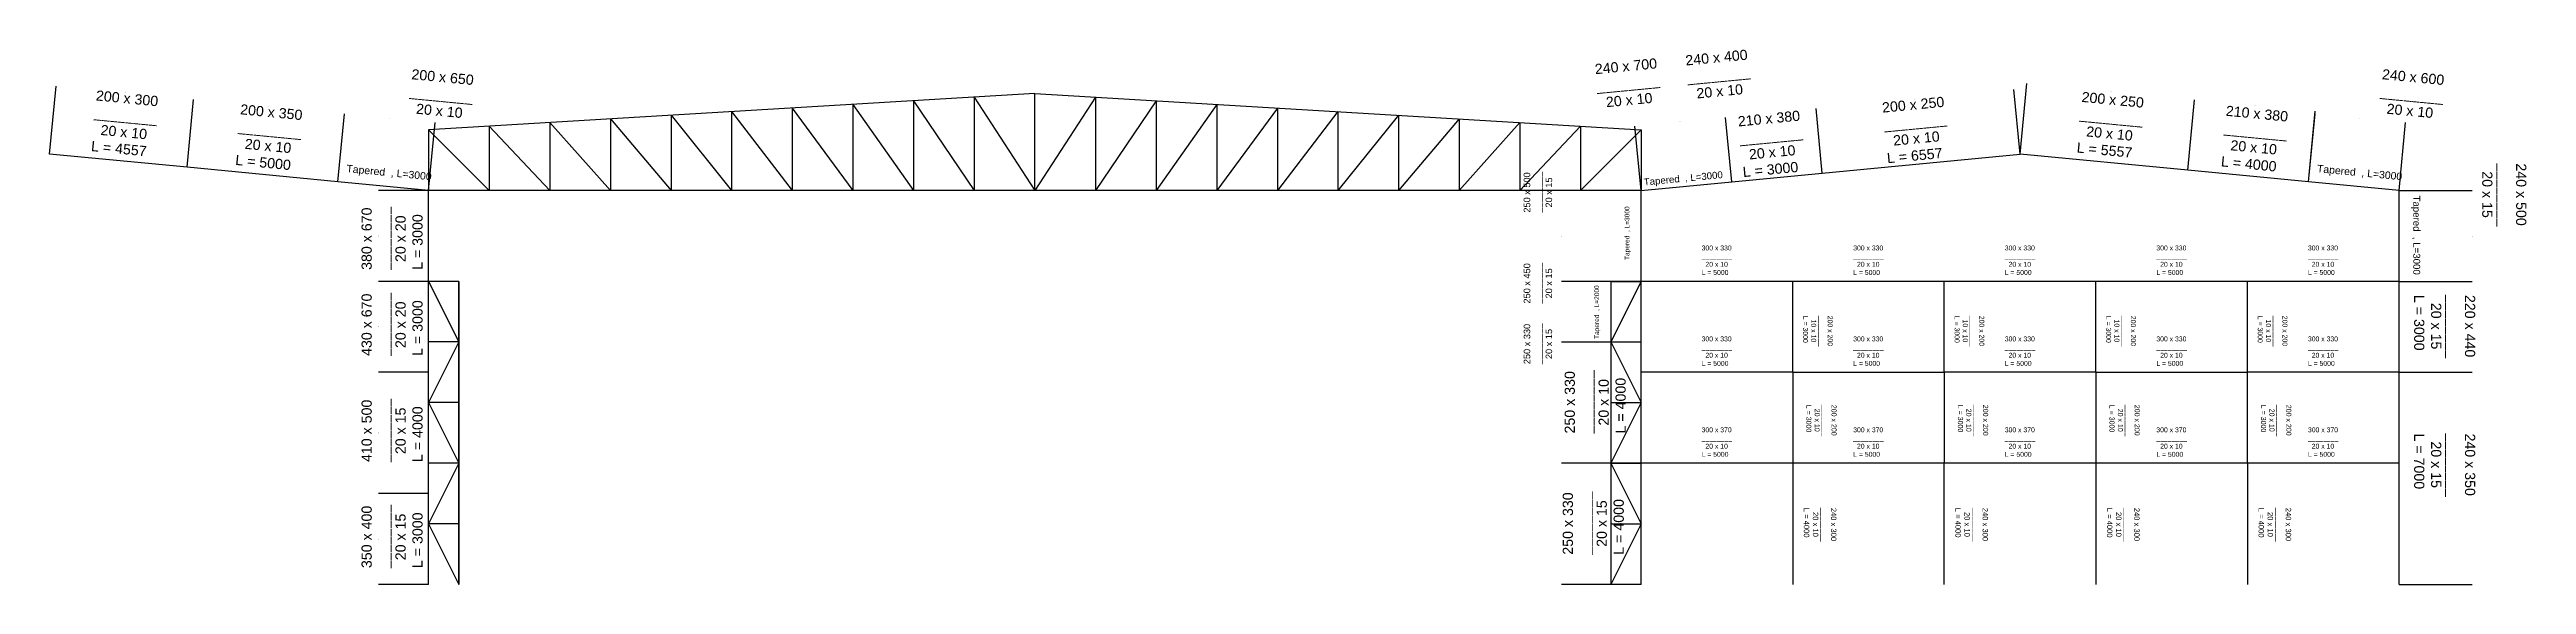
# Model space of a CAD drawing. Header units: inches. Extents: x 539545 to 636380, y 187858 to 261073.
# Drawn here: x 554677 to 636380, y 243370 to 261020 of the extents above; entities that cross this region are included whole.
import ezdxf

# ---------------------------------------------------------------- set-up
doc = ezdxf.new("R2010")
doc.units = ezdxf.units.IN
doc.header["$MEASUREMENT"] = 0
doc.layers.add('initial layout', color=7, linetype='Continuous')
doc.layers.add('sections', color=3, linetype='Continuous')
doc.styles.get("Standard").update_dxf_attribs({"font": 'arial.ttf'})
doc.dimstyles.new('section', dxfattribs={"dimtxt": 1e-05, "dimasz": 15, "dimexe": 0.0625, "dimexo": 0.0625, "dimgap": 10, "dimtad": 0, "dimtoh": 1, "dimzin": 0, "dimdsep": 46, "dimtxsty": 'Standard', "dimblk": 'OBLIQUE', "dimcen": 0.09, "dimsd1": 1, "dimsd2": 1, "dimclrd": 256, "dimclre": 256, "dimclrt": 256, "dimadec": 0, "dimazin": 0, "dimtfac": 1, "dimtofl": 0, "dimtmove": 0, "dimatfit": 3, "dimfxl": 1, "dimtfillclr": 256, "dimtolj": 1, "dimtzin": 0, "dimlwe": -1, "dimarcsym": 0})

# ---------------------------------------------------------------- blocks, each defined once
blk = doc.blocks.new('*D238')
at = {"layer": 'Defpoints', "color": 0}
for p in [(559429, 259374), (554677, 257570), (559214, 257135)]:
    blk.add_point(p, dxfattribs=at)
at = {"layer": 'sections', "transparency": 16777216}
for p, q in [((554677, 257570), (554892, 259810)), ((559214, 257135), (559429, 259374))]:
    blk.add_line(p, q, dxfattribs=at)
at = {"layer": 'sections', "transparency": 16777216, "insert": (557160, 259592), "char_height": 10, "attachment_point": 5, "rotation": 354.51641}
blk.add_mtext('\\A1;4557.47', dxfattribs=at)
blk = doc.blocks.new('_Oblique')
at = {"color": 0, "linetype": 'ByBlock', "lineweight": -2}
blk.add_line((-0.5, -0.5), (0.5, 0.5), dxfattribs=at)
blk = doc.blocks.new('*D239')
at = {"layer": 'Defpoints', "color": 0}
for p in [(564406, 258896), (559214, 257135), (564191, 256657)]:
    blk.add_point(p, dxfattribs=at)
at = {"layer": 'sections', "transparency": 16777216}
for p, q in [((559214, 257135), (559429, 259374)), ((564191, 256657), (564406, 258896))]:
    blk.add_line(p, q, dxfattribs=at)
at = {"layer": 'sections', "transparency": 16777216, "insert": (561917, 259135), "char_height": 10, "attachment_point": 5, "rotation": 354.51641}
blk.add_mtext('\\A1;5000.00', dxfattribs=at)
blk = doc.blocks.new('*D240')
at = {"layer": 'Defpoints', "color": 0}
for p in [(567392, 258610), (564191, 256657), (567177, 256370)]:
    blk.add_point(p, dxfattribs=at)
at = {"layer": 'sections', "transparency": 16777216}
for p, q in [((564191, 256657), (564406, 258896)), ((567177, 256370), (567392, 258610))]:
    blk.add_line(p, q, dxfattribs=at)
at = {"layer": 'sections', "transparency": 16777216, "insert": (565899, 258753), "char_height": 10, "attachment_point": 5, "rotation": 354.51641}
blk.add_mtext('\\A1;3000.00', dxfattribs=at)
blk = doc.blocks.new('*D241')
at = {"layer": 'Defpoints', "color": 0}
for p in [(565532, 246370), (567177, 246370), (567177, 243370)]:
    blk.add_point(p, dxfattribs=at)
at = {"layer": 'sections', "transparency": 16777216}
for p, q in [((567177, 246370), (565532, 246370)), ((567177, 243370), (565532, 243370))]:
    blk.add_line(p, q, dxfattribs=at)
at = {"layer": 'sections', "transparency": 16777216, "insert": (565532, 244870), "char_height": 10, "attachment_point": 5, "rotation": 90}
blk.add_mtext('\\A1;3000.00', dxfattribs=at)
blk = doc.blocks.new('*D242')
at = {"layer": 'Defpoints', "color": 0}
for p in [(565532, 250370), (567177, 250370), (567177, 246370)]:
    blk.add_point(p, dxfattribs=at)
at = {"layer": 'sections', "transparency": 16777216}
for p, q in [((567177, 250370), (565532, 250370)), ((567177, 246370), (565532, 246370))]:
    blk.add_line(p, q, dxfattribs=at)
at = {"layer": 'sections', "transparency": 16777216, "insert": (565532, 248370), "char_height": 10, "attachment_point": 5, "rotation": 90}
blk.add_mtext('\\A1;4000.00', dxfattribs=at)
blk = doc.blocks.new('*D243')
at = {"layer": 'Defpoints', "color": 0}
for p in [(565532, 253370), (567177, 253370), (567177, 250370)]:
    blk.add_point(p, dxfattribs=at)
at = {"layer": 'sections', "transparency": 16777216}
for p, q in [((567177, 253370), (565532, 253370)), ((567177, 250370), (565532, 250370))]:
    blk.add_line(p, q, dxfattribs=at)
at = {"layer": 'sections', "transparency": 16777216, "insert": (565532, 251870), "char_height": 10, "attachment_point": 5, "rotation": 90}
blk.add_mtext('\\A1;3000.00', dxfattribs=at)
blk = doc.blocks.new('*D244')
at = {"layer": 'Defpoints', "color": 0}
for p in [(565532, 256370), (567177, 256370), (567177, 253370)]:
    blk.add_point(p, dxfattribs=at)
at = {"layer": 'sections', "transparency": 16777216}
for p, q in [((567177, 256370), (565532, 256370)), ((567177, 253370), (565532, 253370))]:
    blk.add_line(p, q, dxfattribs=at)
at = {"layer": 'sections', "transparency": 16777216, "insert": (565532, 254870), "char_height": 10, "attachment_point": 5, "rotation": 90}
blk.add_mtext('\\A1;3000.00', dxfattribs=at)
blk = doc.blocks.new('*D250')
at = {"layer": 'Defpoints', "color": 0}
for p in [(604552, 247370), (607177, 247370), (607177, 243370)]:
    blk.add_point(p, dxfattribs=at)
at = {"layer": 'sections', "transparency": 16777216}
for p, q in [((607177, 247370), (604552, 247370)), ((607177, 243370), (604552, 243370))]:
    blk.add_line(p, q, dxfattribs=at)
at = {"layer": 'sections', "transparency": 16777216, "insert": (604552, 245370), "char_height": 0.00001, "attachment_point": 5, "rotation": 90}
blk.add_mtext('\\A1;4000.00', dxfattribs=at)
blk = doc.blocks.new('*D247')
at = {"layer": 'Defpoints', "color": 0}
for p in [(609959, 258782), (610163, 256657), (607177, 256370)]:
    blk.add_point(p, dxfattribs=at)
at = {"layer": 'sections', "transparency": 16777216}
for p, q in [((607177, 256370), (606973, 258496)), ((610163, 256657), (609959, 258782))]:
    blk.add_line(p, q, dxfattribs=at)
at = {"layer": 'sections', "transparency": 16777216, "insert": (608466, 258639), "char_height": 10, "attachment_point": 5, "rotation": 5.48359}
blk.add_mtext('\\A1;3000.00', dxfattribs=at)
blk = doc.blocks.new('*D248')
at = {"layer": 'Defpoints', "color": 0}
for p in [(612946, 259069), (610163, 256657), (613150, 256944)]:
    blk.add_point(p, dxfattribs=at)
at = {"layer": 'sections', "transparency": 16777216}
for p, q in [((613150, 256944), (612946, 259069)), ((610163, 256657), (609959, 258782))]:
    blk.add_line(p, q, dxfattribs=at)
at = {"layer": 'sections', "transparency": 16777216, "insert": (611452, 258926), "char_height": 10, "attachment_point": 5, "rotation": 5.48359}
blk.add_mtext('\\A1;3000.00', dxfattribs=at)
blk = doc.blocks.new('*D249')
at = {"layer": 'Defpoints', "color": 0}
for p in [(619473, 259696), (619677, 257570), (613150, 256944)]:
    blk.add_point(p, dxfattribs=at)
at = {"layer": 'sections', "transparency": 16777216}
for p, q in [((613150, 256944), (612946, 259069)), ((619677, 257570), (619473, 259696))]:
    blk.add_line(p, q, dxfattribs=at)
at = {"layer": 'sections', "transparency": 16777216, "insert": (616209, 259382), "char_height": 10, "attachment_point": 5, "rotation": 5.48359}
blk.add_mtext('\\A1;6557.47', dxfattribs=at)
blk = doc.blocks.new('*D254')
at = {"layer": 'Defpoints', "color": 0}
for p in [(632392, 258610), (629191, 256657), (632177, 256370)]:
    blk.add_point(p, dxfattribs=at)
at = {"layer": 'sections', "transparency": 16777216}
for p, q in [((629191, 256657), (629406, 258896)), ((632177, 256370), (632392, 258610))]:
    blk.add_line(p, q, dxfattribs=at)
at = {"layer": 'sections', "transparency": 16777216, "insert": (630899, 258753), "char_height": 10, "attachment_point": 5, "rotation": 354.51641}
blk.add_mtext('\\A1;3000.00', dxfattribs=at)
blk = doc.blocks.new('*D259')
at = {"layer": 'Defpoints', "color": 0}
for p in [(625432, 259364), (625209, 257039), (629191, 256657)]:
    blk.add_point(p, dxfattribs=at)
at = {"layer": 'sections', "transparency": 16777216}
for p, q in [((625209, 257039), (625432, 259364)), ((629191, 256657), (629414, 258982))]:
    blk.add_line(p, q, dxfattribs=at)
at = {"layer": 'sections', "transparency": 16777216, "insert": (627423, 259173), "char_height": 10, "attachment_point": 5, "rotation": 354.51641}
blk.add_mtext('\\A1;4000.00', dxfattribs=at)
blk = doc.blocks.new('*D260')
at = {"layer": 'Defpoints', "color": 0}
for p in [(619900, 259896), (619677, 257570), (625209, 257039)]:
    blk.add_point(p, dxfattribs=at)
at = {"layer": 'sections', "transparency": 16777216}
for p, q in [((619677, 257570), (619900, 259896)), ((625209, 257039), (625432, 259365))]:
    blk.add_line(p, q, dxfattribs=at)
at = {"layer": 'sections', "transparency": 16777216, "insert": (622666, 259630), "char_height": 10, "attachment_point": 5, "rotation": 354.51641}
blk.add_mtext('\\A1;5557.47', dxfattribs=at)
blk = doc.blocks.new('*D264')
at = {"layer": 'Defpoints', "color": 0}
for p in [(632177, 253370), (634587, 253370), (632177, 250370)]:
    blk.add_point(p, dxfattribs=at)
at = {"layer": 'sections', "transparency": 16777216}
for p, q in [((632177, 253370), (634587, 253370)), ((632177, 250370), (634587, 250370))]:
    blk.add_line(p, q, dxfattribs=at)
at = {"layer": 'sections', "transparency": 16777216, "insert": (634587, 251870), "char_height": 10, "attachment_point": 5, "rotation": 90}
blk.add_mtext('\\A1;3000.00', dxfattribs=at)
blk = doc.blocks.new('*D265')
at = {"layer": 'Defpoints', "color": 0}
for p in [(632177, 256370), (634587, 256370), (632177, 253370)]:
    blk.add_point(p, dxfattribs=at)
at = {"layer": 'sections', "transparency": 16777216}
for p, q in [((632177, 256370), (634587, 256370)), ((632177, 253370), (634587, 253370))]:
    blk.add_line(p, q, dxfattribs=at)
at = {"layer": 'sections', "transparency": 16777216, "insert": (634587, 254870), "char_height": 10, "attachment_point": 5, "rotation": 90}
blk.add_mtext('\\A1;3000.00', dxfattribs=at)
blk = doc.blocks.new('*D266')
at = {"layer": 'Defpoints', "color": 0}
for p in [(604552, 251370), (607177, 251370), (607177, 247370)]:
    blk.add_point(p, dxfattribs=at)
at = {"layer": 'sections', "transparency": 16777216}
for p, q in [((607177, 251370), (604552, 251370)), ((607177, 247370), (604552, 247370))]:
    blk.add_line(p, q, dxfattribs=at)
at = {"layer": 'sections', "transparency": 16777216, "insert": (604552, 249370), "char_height": 10, "attachment_point": 5, "rotation": 90}
blk.add_mtext('\\A1;4000.00', dxfattribs=at)
blk = doc.blocks.new('*D267')
at = {"layer": 'Defpoints', "color": 0}
for p in [(604552, 253370), (607177, 253370), (607177, 251370)]:
    blk.add_point(p, dxfattribs=at)
at = {"layer": 'sections', "transparency": 16777216}
for p, q in [((607177, 253370), (604552, 253370)), ((607177, 251370), (604552, 251370))]:
    blk.add_line(p, q, dxfattribs=at)
at = {"layer": 'sections', "transparency": 16777216, "insert": (604552, 252370), "char_height": 10, "attachment_point": 5, "rotation": 90}
blk.add_mtext('\\A1;2000.00', dxfattribs=at)
blk = doc.blocks.new('*D268')
at = {"layer": 'Defpoints', "color": 0}
for p in [(604552, 256370), (607177, 256370), (607177, 253370)]:
    blk.add_point(p, dxfattribs=at)
at = {"layer": 'sections', "transparency": 16777216}
for p, q in [((607177, 256370), (604552, 256370)), ((607177, 253370), (604552, 253370))]:
    blk.add_line(p, q, dxfattribs=at)
at = {"layer": 'sections', "transparency": 16777216, "insert": (604552, 254870), "char_height": 10, "attachment_point": 5, "rotation": 90}
blk.add_mtext('\\A1;3000.00', dxfattribs=at)
blk = doc.blocks.new('*D270')
at = {"layer": 'Defpoints', "color": 0}
for p in [(632177, 250370), (634587, 250370), (632177, 243370)]:
    blk.add_point(p, dxfattribs=at)
at = {"layer": 'sections', "transparency": 16777216}
for p, q in [((632177, 250370), (634587, 250370)), ((632177, 243370), (634587, 243370))]:
    blk.add_line(p, q, dxfattribs=at)
at = {"layer": 'sections', "transparency": 16777216, "insert": (634587, 246870), "char_height": 10, "attachment_point": 5, "rotation": 90}
blk.add_mtext('\\A1;7000.00', dxfattribs=at)

msp = doc.modelspace()

# ---------------------------------------------------------------- linework, layer by layer
at = {"layer": 'initial layout'}
for p, q in [((587176.999, 259570.366), (567176.999, 258370.366)), ((579176.999, 259090.366), (579176.999, 256370.366)), ((579176.999, 259090.366), (581176.999, 256370.366)), ((581176.999, 259210.366), (581176.999, 256370.366)), ((581176.999, 259210.366), (583176.999, 256370.366)), ((583176.999, 259330.366), (583176.999, 256370.366)), ((583176.999, 259330.366), (585176.999, 256370.366)), ((585176.999, 259450.366), (585176.999, 256370.366)), ((585176.999, 259450.366), (587176.999, 256370.366)), ((587176.999, 256370.366), (587176.999, 259570.366)), ((587176.999, 256370.366), (587176.999, 259570.366)), ((587176.999, 259570.366), (607176.999, 258370.366)), ((589176.999, 259450.366), (587176.999, 256370.366)), ((589176.999, 259450.366), (589176.999, 256370.366)), ((591176.999, 259330.366), (589176.999, 256370.366)), ((591176.999, 259330.366), (591176.999, 256370.366)), ((593176.999, 259210.366), (591176.999, 256370.366)), ((593176.999, 259210.366), (593176.999, 256370.366)), ((595176.999, 259090.366), (593176.999, 256370.366)), ((595176.999, 259090.366), (595176.999, 256370.366)), ((567176.999, 258370.366), (567176.999, 256370.366)), ((567176.999, 258370.366), (569176.999, 256370.366)), ((569176.999, 258490.366), (569176.999, 256370.366)), ((569176.999, 258490.366), (571176.999, 256370.366)), ((571176.999, 258610.366), (571176.999, 256370.366)), ((571176.999, 258610.366), (573176.999, 256370.366)), ((573176.999, 258730.366), (573176.999, 256370.366)), ((573176.999, 258730.366), (575176.999, 256370.366)), ((575176.999, 258850.366), (575176.999, 256370.366)), ((575176.999, 258850.366), (577176.999, 256370.366)), ((577176.999, 258970.366), (577176.999, 256370.366)), ((577176.999, 258970.366), (579176.999, 256370.366)), ((597176.999, 258970.366), (595176.999, 256370.366)), ((597176.999, 258970.366), (597176.999, 256370.366)), ((599176.999, 258850.366), (597176.999, 256370.366)), ((599176.999, 258850.366), (599176.999, 256370.366)), ((601176.999, 258730.366), (599176.999, 256370.366)), ((601176.999, 258730.366), (601176.999, 256370.366)), ((603176.999, 258610.366), (601176.999, 256370.366)), ((603176.999, 258610.366), (603176.999, 256370.366)), ((605176.999, 258490.366), (603176.999, 256370.366)), ((605176.999, 258490.366), (605176.999, 256370.366)), ((607176.999, 258370.366), (605176.999, 256370.366)), ((607176.999, 258370.366), (607176.999, 256370.366)), ((559213.61, 257134.851), (554676.999, 257570.366)), ((613149.541, 256943.73), (619676.999, 257570.366)), ((625209.034, 257039.291), (619676.999, 257570.366)), ((564190.728, 256657.048), (559213.61, 257134.851)), ((567176.999, 256370.366), (564190.728, 256657.048)), ((607176.999, 256370.366), (610163.27, 256657.048)), ((610163.27, 256657.048), (613149.541, 256943.73)), ((629190.728, 256657.048), (625209.034, 257039.291)), ((632176.999, 256370.366), (629190.728, 256657.048)), ((607176.999, 256370.366), (567176.999, 256370.366)), ((567176.999, 253370.366), (567176.999, 256370.366)), ((607176.999, 253370.366), (607176.999, 256370.366)), ((632176.999, 253370.366), (632176.999, 256370.366)), ((568176.999, 253370.366), (567176.999, 253370.366)), ((567176.999, 253370.366), (568176.999, 251370.366)), ((567176.999, 250370.366), (567176.999, 253370.366)), ((568176.999, 253370.366), (568176.999, 243370.366)), ((568176.999, 243370.366), (568176.999, 253370.366)), ((606176.999, 253370.366), (607176.999, 253370.366)), ((607176.999, 253370.366), (606176.999, 251370.366)), ((606176.999, 253370.366), (606176.999, 243370.366)), ((606176.999, 253370.366), (606176.999, 243370.366)), ((607176.999, 251370.366), (607176.999, 253370.366)), ((612176.999, 253370.366), (607176.999, 253370.366)), ((612176.999, 250370.366), (612176.999, 253370.366)), ((617176.999, 253370.366), (612176.999, 253370.366)), ((617176.999, 250370.366), (617176.999, 253370.366)), ((622176.999, 253370.366), (617176.999, 253370.366)), ((622176.999, 250370.366), (622176.999, 253370.366)), ((627176.999, 253370.366), (622176.999, 253370.366)), ((627176.999, 250370.366), (627176.999, 253370.366)), ((632176.999, 253370.366), (627176.999, 253370.366)), ((632176.999, 250370.366), (632176.999, 253370.366)), ((568176.999, 251370.366), (567176.999, 251370.366)), ((568176.999, 251370.366), (567176.999, 249370.366)), ((606176.999, 251370.366), (607176.999, 251370.366)), ((606176.999, 251370.366), (607176.999, 249370.366)), ((607176.999, 247370.366), (607176.999, 251370.366)), ((567176.999, 246370.366), (567176.999, 250370.366)), ((612176.999, 250370.366), (607176.999, 250370.366)), ((612176.999, 250370.366), (612176.999, 247370.366)), ((612176.999, 250370.366), (612176.999, 247370.366)), ((612176.999, 250370.366), (617176.999, 250370.366)), ((617176.999, 250370.366), (617176.999, 247370.366)), ((617176.999, 250370.366), (617176.999, 247370.366)), ((622176.999, 250370.366), (617176.999, 250370.366)), ((622176.999, 250370.366), (622176.999, 247370.366)), ((622176.999, 250370.366), (622176.999, 247370.366)), ((622176.999, 250370.366), (627176.999, 250370.366)), ((632176.999, 250370.366), (627176.999, 250370.366)), ((627176.999, 247370.366), (627176.999, 250370.366)), ((632176.999, 243370.366), (632176.999, 250370.366)), ((568176.999, 249370.366), (567176.999, 249370.366)), ((567176.999, 249370.366), (568176.999, 247370.366)), ((606176.999, 249370.366), (607176.999, 249370.366)), ((607176.999, 249370.366), (606176.999, 247370.366)), ((568176.999, 247370.366), (567176.999, 247370.366)), ((568176.999, 247370.366), (567176.999, 245370.366)), ((606176.999, 247370.366), (605176.999, 247370.366)), ((606176.999, 247370.366), (607176.999, 247370.366)), ((606176.999, 247370.366), (607176.999, 245370.366)), ((607176.999, 243370.366), (607176.999, 247370.366)), ((612176.999, 247370.366), (607176.999, 247370.366)), ((612176.999, 247370.366), (612176.999, 243370.366)), ((617176.999, 247370.366), (612176.999, 247370.366)), ((617176.999, 243370.366), (617176.999, 247370.366)), ((622176.999, 247370.366), (617176.999, 247370.366)), ((622176.999, 247370.366), (622176.999, 243370.366)), ((627176.999, 247370.366), (622176.999, 247370.366)), ((632176.999, 247370.366), (627176.999, 247370.366)), ((627176.999, 247370.366), (627176.999, 243370.366)), ((567176.999, 243370.366), (567176.999, 246370.366)), ((568176.999, 245370.366), (567176.999, 245370.366)), ((567176.999, 245370.366), (568176.999, 243370.366)), ((606176.999, 245370.366), (607176.999, 245370.366)), ((607176.999, 245370.366), (606176.999, 243370.366))]:
    msp.add_line(p, q, dxfattribs=at)

# ---------------------------------------------------------------- texts
at = {"layer": 'sections'}
for s, height, rotation, p in [('Tapered  , L=3000', 246.10008, 354.51640955, (564462.167, 256974.898)), ('Tapered  , L=3000', 228.35228, 5.48359044, (607275.231, 256531.571)), ('Tapered  , L=3000', 246.10008, 354.51640955, (629462.167, 256974.898)), ('Tapered  , L=3000', 154.26103, 90, (606788.584, 254077.266)), ('Tapered  , L=3000', 228.35228, 270, (632645.485, 256203.319)), ('Tapered  , L=2000', 154.26103, 90, (605788.97, 251473.06))]:
    msp.add_text(s, height=height, rotation=rotation, dxfattribs=at).set_placement(p)
at = {"layer": 'sections', "attachment_point": 1}
for s, width, gutter_width, insert, char_height, rotation in [('240 x 700\\P________\\P  20 x 10', 2043.53838, 1676.963, (605635.166, 260538.534), 335.3927, 5.48359044), ('240 x 400\\P________\\P  20 x 10', 2043.53838, 1676.963, (608621.431, 260825.279), 335.3927, 5.48359044), ('200 x 650\\P________\\P  20 x 10', 2043.53838, 1676.963, (566635.28, 260376.675), 335.3927, 354.51640956), ('240 x 600\\P________\\P  20 x 10', 2043.53838, 1676.963, (631635.28, 260376.675), 335.3927, 354.51640956), ('200 x 300\\P________\\P  20 x 10\\PL = 4557', 2043.53838, 1676.963, (556227.92, 259675.51), 335.3927, 354.51640956), ('200 x 350\\P________\\P  20 x 10\\PL = 5000', 2043.53838, 1676.963, (560984.784, 259218.851), 335.3927, 354.51640956), ('210 x 380\\P________\\P  20 x 10\\PL = 3000', 2043.53838, 1676.963, (610352.371, 258813.556), 335.3927, 5.48359044), ('200 x 250\\P________\\P  20 x 10\\PL = 6557', 2043.53838, 1676.963, (615109.236, 259270.215), 335.3927, 5.48359044), ('200 x 250\\P________\\P  20 x 10\\PL = 5557', 2043.53838, 1676.963, (621725.632, 259627.73), 335.3927, 354.51640956), ('210 x 380\\P________\\P  20 x 10\\PL = 4000', 2043.53838, 1676.963, (626482.496, 259171.071), 335.3927, 354.51640956), ('250 x 500\\P________\\P  20 x 15', 1320.51882, 1083.641, (603301.658, 255638.901), 216.7282, 90), ('240 x 500\\P________\\P  20 x 15', 2043.53838, 1676.963, (636374.704, 257263.278), 335.3927, 270), ('380 x 670\\P________\\P  20 x 20\\PL = 3000', 2043.53838, 1676.963, (564969.051, 253749.09), 335.3927, 90), ('250 x 450\\P________\\P  20 x 15', 1320.51882, 1083.641, (603301.72, 252638.901), 216.7282, 90), ('430 x 670\\P________\\P  20 x 20\\PL = 3000', 2043.53838, 1676.963, (564969.051, 250910.424), 335.3927, 90), ('220 x 440\\P________\\P  20 x 15\\PL = 3000', 2043.53838, 1676.963, (634688.07, 252923.461), 335.3927, 270), ('250 x 330\\P________\\P  20 x 15', 1320.51882, 1083.641, (603301.72, 250638.901), 216.7282, 90), ('200 x 200\\P________\\P  10 x 10\\PL = 3000', 993.66214, 815.417, (613494.842, 252235.89), 163.0833, 270), ('200 x 200\\P________\\P  10 x 10\\PL = 3000', 993.66214, 815.417, (618494.842, 252235.89), 163.0833, 270), ('200 x 200\\P________\\P  10 x 10\\PL = 3000', 993.66214, 815.417, (623494.842, 252235.89), 163.0833, 270), ('200 x 200\\P________\\P  10 x 10\\PL = 3000', 993.66214, 815.417, (628494.842, 252235.89), 163.0833, 270), ('250 x 330\\P________\\P  20 x 10\\PL = 4000', 2043.53838, 1676.963, (604654.577, 248351.954), 335.3927, 90), ('410 x 500\\P________\\P  20 x 15\\PL = 4000', 2043.53838, 1676.963, (564969.051, 247410.424), 335.3927, 90), ('200 x 200\\P________\\P  20 x 10\\PL = 3000', 1013.75745, 831.907, (613623.266, 249299.414), 166.3814, 270), ('200 x 200\\P________\\P  20 x 10\\PL = 3000', 1013.75745, 831.907, (618623.266, 249299.414), 166.3814, 270), ('200 x 200\\P________\\P  20 x 10\\PL = 3000', 1013.75745, 831.907, (623623.266, 249299.414), 166.3814, 270), ('200 x 200\\P________\\P  20 x 10\\PL = 3000', 1013.75745, 831.907, (628623.266, 249299.414), 166.3814, 270), ('240 x 350\\P________\\P  20 x 15\\PL = 7000', 2043.53838, 1676.963, (634688.07, 248350.794), 335.3927, 270), ('350 x 400\\P________\\P  20 x 15\\PL = 3000', 2043.53838, 1676.963, (564969.051, 243910.424), 335.3927, 90), ('250 x 330\\P________\\P  20 x 15\\PL = 4000', 2043.53838, 1676.963, (604591.084, 244351.954), 335.3927, 90), ('240 x 300\\P________\\P  20 x 10\\PL = 4000', 1091.7391, 895.9, (613618.039, 245899.852), 179.18, 270), ('240 x 300\\P________\\P  20 x 10\\PL = 4000', 1091.7391, 895.9, (618618.039, 245899.852), 179.18, 270), ('240 x 300\\P________\\P  20 x 10\\PL = 4000', 1091.7391, 895.9, (623618.039, 245899.852), 179.18, 270), ('240 x 300\\P________\\P  20 x 10\\PL = 4000', 1091.7391, 895.9, (628618.039, 245899.852), 179.18, 270)]:
    msp.add_mtext_dynamic_manual_height_columns(s, width=width, gutter_width=gutter_width, heights=[0], dxfattribs=dict(at, insert=insert, char_height=char_height, rotation=rotation))
at = {"layer": 'sections', "char_height": 161.6327, "attachment_point": 1}
for s, insert in [('300 x 330\\P________\\P  20 x 10\\PL = 5000', (609171.777, 254553.579)), ('300 x 330\\P________\\P  20 x 10\\PL = 5000', (614171.777, 254553.579)), ('300 x 330\\P________\\P  20 x 10\\PL = 5000', (619171.777, 254553.579)), ('300 x 330\\P________\\P  20 x 10\\PL = 5000', (624171.777, 254553.579)), ('300 x 330\\P________\\P  20 x 10\\PL = 5000', (629171.777, 254553.579)), ('300 x 330\\P________\\P  20 x 10\\PL = 5000', (609171.777, 251553.579)), ('300 x 330\\P________\\P  20 x 10\\PL = 5000', (614171.777, 251553.579)), ('300 x 330\\P________\\P  20 x 10\\PL = 5000', (619171.777, 251553.579)), ('300 x 330\\P________\\P  20 x 10\\PL = 5000', (624171.777, 251553.579)), ('300 x 330\\P________\\P  20 x 10\\PL = 5000', (629171.777, 251553.579)), ('300 x 370\\P________\\P  20 x 10\\PL = 5000', (609171.777, 248553.579)), ('300 x 370\\P________\\P  20 x 10\\PL = 5000', (614171.777, 248553.579)), ('300 x 370\\P________\\P  20 x 10\\PL = 5000', (619171.777, 248553.579)), ('300 x 370\\P________\\P  20 x 10\\PL = 5000', (624171.777, 248553.579)), ('300 x 370\\P________\\P  20 x 10\\PL = 5000', (629171.777, 248553.579))]:
    msp.add_mtext_dynamic_manual_height_columns(s, width=984.82342, gutter_width=808.163, heights=[0], dxfattribs=dict(at, insert=insert))

# ---------------------------------------------------------------- dimensions: what is measured, and where the dimension line sits
at = {"layer": 'sections'}
for p1, p2, distance, picture, middle in [((625209.034, 257039.291), (619676.999, 257570.366), -2335.861, '*D260', (622666.233, 259630)), ((554676.999, 257570.366), (559213.61, 257134.851), 2249.442, '*D238', (557160.263, 259591.757)), ((559213.61, 257134.851), (564190.728, 256657.048), 2249.505, '*D239', (561917.134, 259135.16)), ((610163.27, 256657.048), (613149.541, 256943.73), 2135.002, '*D248', (611452.383, 258925.621)), ((613149.541, 256943.73), (619676.999, 257570.366), 2135.065, '*D249', (616209.242, 259382.342)), ((629190.728, 256657.048), (625209.034, 257039.291), -2335.799, '*D259', (627423.092, 259173.279)), ((564190.728, 256657.048), (567176.999, 256370.366), 2249.567, '*D240', (565898.834, 258752.98)), ((607176.999, 256370.366), (610163.27, 256657.048), 2134.94, '*D247', (608466.118, 258638.877)), ((629190.728, 256657.048), (632176.999, 256370.366), 2249.567, '*D254', (630898.834, 258752.98))]:
    dim = msp.add_aligned_dim(p1=p1, p2=p2, distance=distance, dimstyle='section', override={"dimtxt": 10}, dxfattribs=at)
    dim.commit()
    dim.dimension.update_dxf_attribs({"geometry": picture, "text_midpoint": middle})
for base, p1, p2, picture, middle in [((565532.278, 256370.366), (567176.999, 253370.366), (567176.999, 256370.366), '*D244', (565532.278, 254870.366)), ((604551.829, 256370.366), (607176.999, 253370.366), (607176.999, 256370.366), '*D268', (604551.829, 254870.366)), ((634587.211, 256370.366), (632176.999, 253370.366), (632176.999, 256370.366), '*D265', (634587.211, 254870.366)), ((565532.34, 253370.366), (567176.999, 250370.366), (567176.999, 253370.366), '*D243', (565532.34, 251870.366)), ((604551.891, 253370.366), (607176.999, 251370.366), (607176.999, 253370.366), '*D267', (604551.891, 252370.366)), ((634587.148, 253370.366), (632176.999, 250370.366), (632176.999, 253370.366), '*D264', (634587.148, 251870.366)), ((604551.954, 251370.366), (607176.999, 247370.366), (607176.999, 251370.366), '*D266', (604551.954, 249370.366)), ((565532.403, 250370.366), (567176.999, 246370.366), (567176.999, 250370.366), '*D242', (565532.403, 248370.366)), ((634587.211, 250370.366), (632176.999, 243370.366), (632176.999, 250370.366), '*D270', (634587.211, 246870.366)), ((565532.465, 246370.366), (567176.999, 243370.366), (567176.999, 246370.366), '*D241', (565532.465, 244870.366))]:
    dim = msp.add_linear_dim(base=base, p1=p1, p2=p2, angle=90, dimstyle='section', override={"dimtxt": 10}, dxfattribs=at)
    dim.commit()
    dim.dimension.update_dxf_attribs({"geometry": picture, "text_midpoint": middle})
dim = msp.add_linear_dim(base=(604552.016, 247370.366), p1=(607176.999, 243370.366), p2=(607176.999, 247370.366), angle=90, dimstyle='section', dxfattribs=at)
dim.commit()
dim.dimension.update_dxf_attribs({"geometry": '*D250', "text_midpoint": (604552.016, 245370.366)})

doc.saveas('drawing.dxf')
